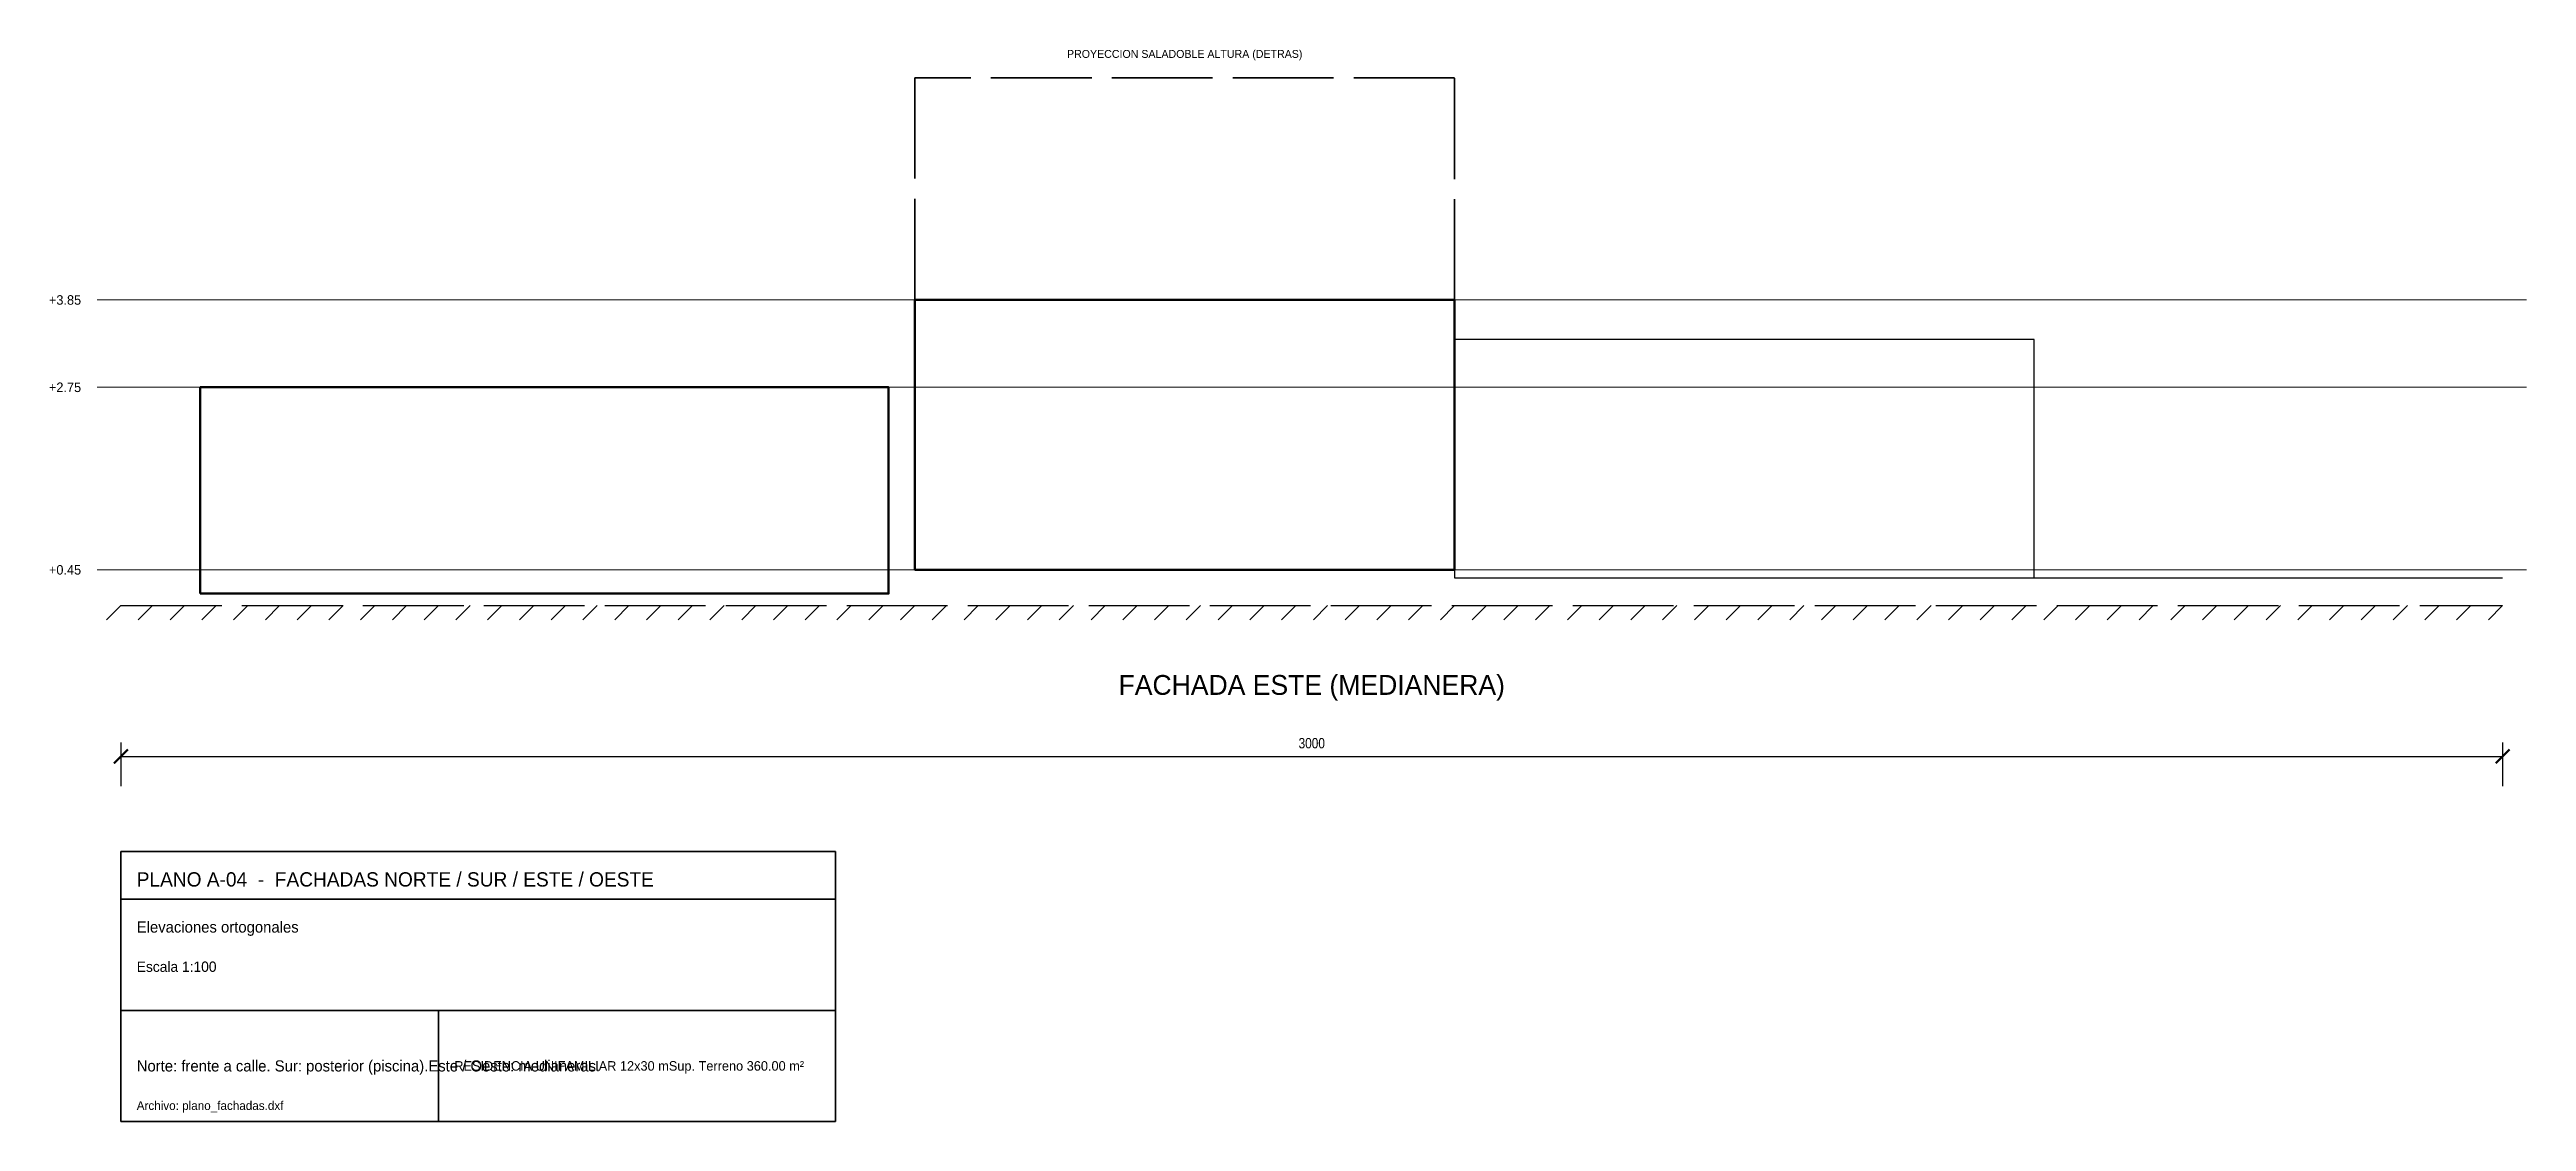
# Model space of a CAD drawing. Header units: metres. Extents: x -1 to 100, y -6 to 7.
# Drawn here: x 33.1 to 64.3, y -6.5 to 7.01 of the extents above; entities that cross this region are included whole.
import ezdxf
from ezdxf.enums import TextEntityAlignment as Align

# ---------------------------------------------------------------- set-up
doc = ezdxf.new("R2010")
doc.units = ezdxf.units.M
doc.linetypes.add('DASHED', pattern=[1.524, 1.27, -0.254])
for name, color, linetype, lineweight in [('01_MUROS_CARGA', 7, 'CONTINUOUS', 50), ('01_TABIQUES', 8, 'CONTINUOUS', 25), ('06_PISCINA_SOLARIUM', 140, 'CONTINUOUS', 30), ('08_COTAS_ARQUITECTURA', 1, 'CONTINUOUS', 15), ('11_CARATULA_TECNICA', 7, 'CONTINUOUS', 35), ('15_NIVELES_ARQUITECTURA', 4, 'CONTINUOUS', 18), ('18_DOBLE_ALTURA_VACIO', 6, 'DASHED', 35), ('20_TERRENO_NATURAL', 40, 'DASHED', 25)]:
    doc.layers.add(name, color=color, linetype=linetype, lineweight=lineweight)
doc.styles.add('OpenSansCondensed-Light', font='OpenSansCondensed-Light.ttf')
doc.dimstyles.new('EZDXF', dxfattribs={"dimtxt": 0.25, "dimasz": 0.175, "dimexe": 0.375, "dimexo": 0.125, "dimgap": 0.1, "dimtad": 1, "dimlfac": 100, "dimzin": 12, "dimdsep": 46, "dimtxsty": 'OpenSansCondensed-Light', "dimblk": 'ARCHTICK', "dimcen": 2.5, "dimazin": 3, "dimtfac": 0.5, "dimtmove": 2, "dimatfit": 3})

msp = doc.modelspace()

# ---------------------------------------------------------------- texts
at = {"layer": '11_CARATULA_TECNICA'}
msp.add_text('FACHADA ESTE (MEDIANERA)', height=0.25, dxfattribs=at).set_placement((49, -1), align=Align.MIDDLE_CENTER)
for s, height, p in [('PLANO A-04  -  FACHADAS NORTE / SUR / ESTE / OESTE', 0.18, (34.2, -3.45)), ('Elevaciones ortogonales', 0.14, (34.2, -4.05)), ('Escala 1:100', 0.13, (34.2, -4.55)), ('Norte: frente a calle. Sur: posterior (piscina).Este / Oeste: medianeras.', 0.14, (34.2, -5.8)), ('RESIDENCIA UNIFAMILIAR 12x30 mSup. Terreno 360.00 m²', 0.12, (38.2, -5.8)), ('Archivo: plano_fachadas.dxf', 0.11, (34.2, -6.3))]:
    msp.add_text(s, height=height, dxfattribs=at).set_placement(p, align=Align.MIDDLE_LEFT)
at = {"layer": '15_NIVELES_ARQUITECTURA'}
for s, p in [('+3.85', (33.5, 3.85)), ('+2.75', (33.5, 2.75)), ('+0.45', (33.5, 0.45))]:
    msp.add_text(s, height=0.12, dxfattribs=at).set_placement(p, align=Align.MIDDLE_RIGHT)
at = {"layer": '18_DOBLE_ALTURA_VACIO'}
msp.add_text('PROYECCION SALADOBLE ALTURA (DETRAS)', height=0.1, dxfattribs=at).set_placement((47.4, 6.95), align=Align.MIDDLE_CENTER)

# ---------------------------------------------------------------- blocks, each defined once
blk = doc.blocks.new('_ARCHTICK')
at = {"color": 0, "linetype": 'BYBLOCK', "const_width": 0.15}
blk.add_lwpolyline([(-0.5, -0.5), (0.5, 0.5)], dxfattribs=at)

# ---------------------------------------------------------------- dimensions: what is measured, and where the dimension line sits
at = {"layer": '08_COTAS_ARQUITECTURA'}
msp.add_linear_dim(base=(34, -1.9), p1=(34, -1.6), p2=(64, -1.6), dimstyle='EZDXF', override={"dimtxt": 0.13}, dxfattribs=at).render()

# ---------------------------------------------------------------- linework, layer by layer
at = {"layer": '01_MUROS_CARGA'}
for points in [[(44, 0.45), (50.8, 0.45), (50.8, 3.85), (44, 3.85)], [(35, 0.15), (43.67, 0.15), (43.67, 2.75), (35, 2.75)]]:
    msp.add_lwpolyline(points, close=True, dxfattribs=at)
at = {"layer": '01_TABIQUES'}
msp.add_lwpolyline([(50.8, 0.35), (58.1, 0.35), (58.1, 3.35), (50.8, 3.35)], close=True, dxfattribs=at)
at = {"layer": '06_PISCINA_SOLARIUM'}
msp.add_line((58.1, 0.35), (64, 0.35), dxfattribs=at)
at = {"layer": '11_CARATULA_TECNICA'}
for p, q in [((34, -3.7), (43, -3.7)), ((34, -5.1), (43, -5.1)), ((38, -6.5), (38, -5.1))]:
    msp.add_line(p, q, dxfattribs=at)
msp.add_lwpolyline([(34, -6.5), (43, -6.5), (43, -3.1), (34, -3.1)], close=True, dxfattribs=at)
at = {"layer": '15_NIVELES_ARQUITECTURA'}
for p, q in [((33.7, 3.85), (64.3, 3.85)), ((33.7, 2.75), (64.3, 2.75)), ((33.7, 0.45), (64.3, 0.45))]:
    msp.add_line(p, q, dxfattribs=at)
at = {"layer": '18_DOBLE_ALTURA_VACIO'}
msp.add_lwpolyline([(44, 3.85), (50.8, 3.85), (50.8, 6.65), (44, 6.65)], close=True, dxfattribs=at)
at = {"layer": '20_TERRENO_NATURAL'}
for p, q in [((34, 0), (33.82, -0.18)), ((34, 0), (64, 0)), ((34.4, 0), (34.22, -0.18)), ((34.8, 0), (34.62, -0.18)), ((35.2, 0), (35.02, -0.18)), ((35.6, 0), (35.42, -0.18)), ((36, 0), (35.82, -0.18)), ((36.4, 0), (36.22, -0.18)), ((36.8, 0), (36.62, -0.18)), ((37.2, 0), (37.02, -0.18)), ((37.6, 0), (37.42, -0.18)), ((38, 0), (37.82, -0.18)), ((38.4, 0), (38.22, -0.18)), ((38.8, 0), (38.62, -0.18)), ((39.2, 0), (39.02, -0.18)), ((39.6, 0), (39.42, -0.18)), ((40, 0), (39.82, -0.18)), ((40.4, 0), (40.22, -0.18)), ((40.8, 0), (40.62, -0.18)), ((41.2, 0), (41.02, -0.18)), ((41.6, 0), (41.42, -0.18)), ((42, 0), (41.82, -0.18)), ((42.4, 0), (42.22, -0.18)), ((42.8, 0), (42.62, -0.18)), ((43.2, 0), (43.02, -0.18)), ((43.6, 0), (43.42, -0.18)), ((44, 0), (43.82, -0.18)), ((44.4, 0), (44.22, -0.18)), ((44.8, 0), (44.62, -0.18)), ((45.2, 0), (45.02, -0.18)), ((45.6, 0), (45.42, -0.18)), ((46, 0), (45.82, -0.18)), ((46.4, 0), (46.22, -0.18)), ((46.8, 0), (46.62, -0.18)), ((47.2, 0), (47.02, -0.18)), ((47.6, 0), (47.42, -0.18)), ((48, 0), (47.82, -0.18)), ((48.4, 0), (48.22, -0.18)), ((48.8, 0), (48.62, -0.18)), ((49.2, 0), (49.02, -0.18)), ((49.6, 0), (49.42, -0.18)), ((50, 0), (49.82, -0.18)), ((50.4, 0), (50.22, -0.18)), ((50.8, 0), (50.62, -0.18)), ((51.2, 0), (51.02, -0.18)), ((51.6, 0), (51.42, -0.18)), ((52, 0), (51.82, -0.18)), ((52.4, 0), (52.22, -0.18)), ((52.8, 0), (52.62, -0.18)), ((53.2, 0), (53.02, -0.18)), ((53.6, 0), (53.42, -0.18)), ((54, 0), (53.82, -0.18)), ((54.4, 0), (54.22, -0.18)), ((54.8, 0), (54.62, -0.18)), ((55.2, 0), (55.02, -0.18)), ((55.6, 0), (55.42, -0.18)), ((56, 0), (55.82, -0.18)), ((56.4, 0), (56.22, -0.18)), ((56.8, 0), (56.62, -0.18)), ((57.2, 0), (57.02, -0.18)), ((57.6, 0), (57.42, -0.18)), ((58, 0), (57.82, -0.18)), ((58.4, 0), (58.22, -0.18)), ((58.8, 0), (58.62, -0.18)), ((59.2, 0), (59.02, -0.18)), ((59.6, 0), (59.42, -0.18)), ((60, 0), (59.82, -0.18)), ((60.4, 0), (60.22, -0.18)), ((60.8, 0), (60.62, -0.18)), ((61.2, 0), (61.02, -0.18)), ((61.6, 0), (61.42, -0.18)), ((62, 0), (61.82, -0.18)), ((62.4, 0), (62.22, -0.18)), ((62.8, 0), (62.62, -0.18)), ((63.2, 0), (63.02, -0.18)), ((63.6, 0), (63.42, -0.18)), ((64, 0), (63.82, -0.18))]:
    msp.add_line(p, q, dxfattribs=at)

msp.set_redraw_order([(e.dxf.handle, doc.entitydb.next_handle()) for e in msp.query("TEXT MTEXT ATTDEF DIMENSION ARC_DIMENSION")])  # texts and dimensions are drawn at this point

doc.saveas('drawing.dxf')
